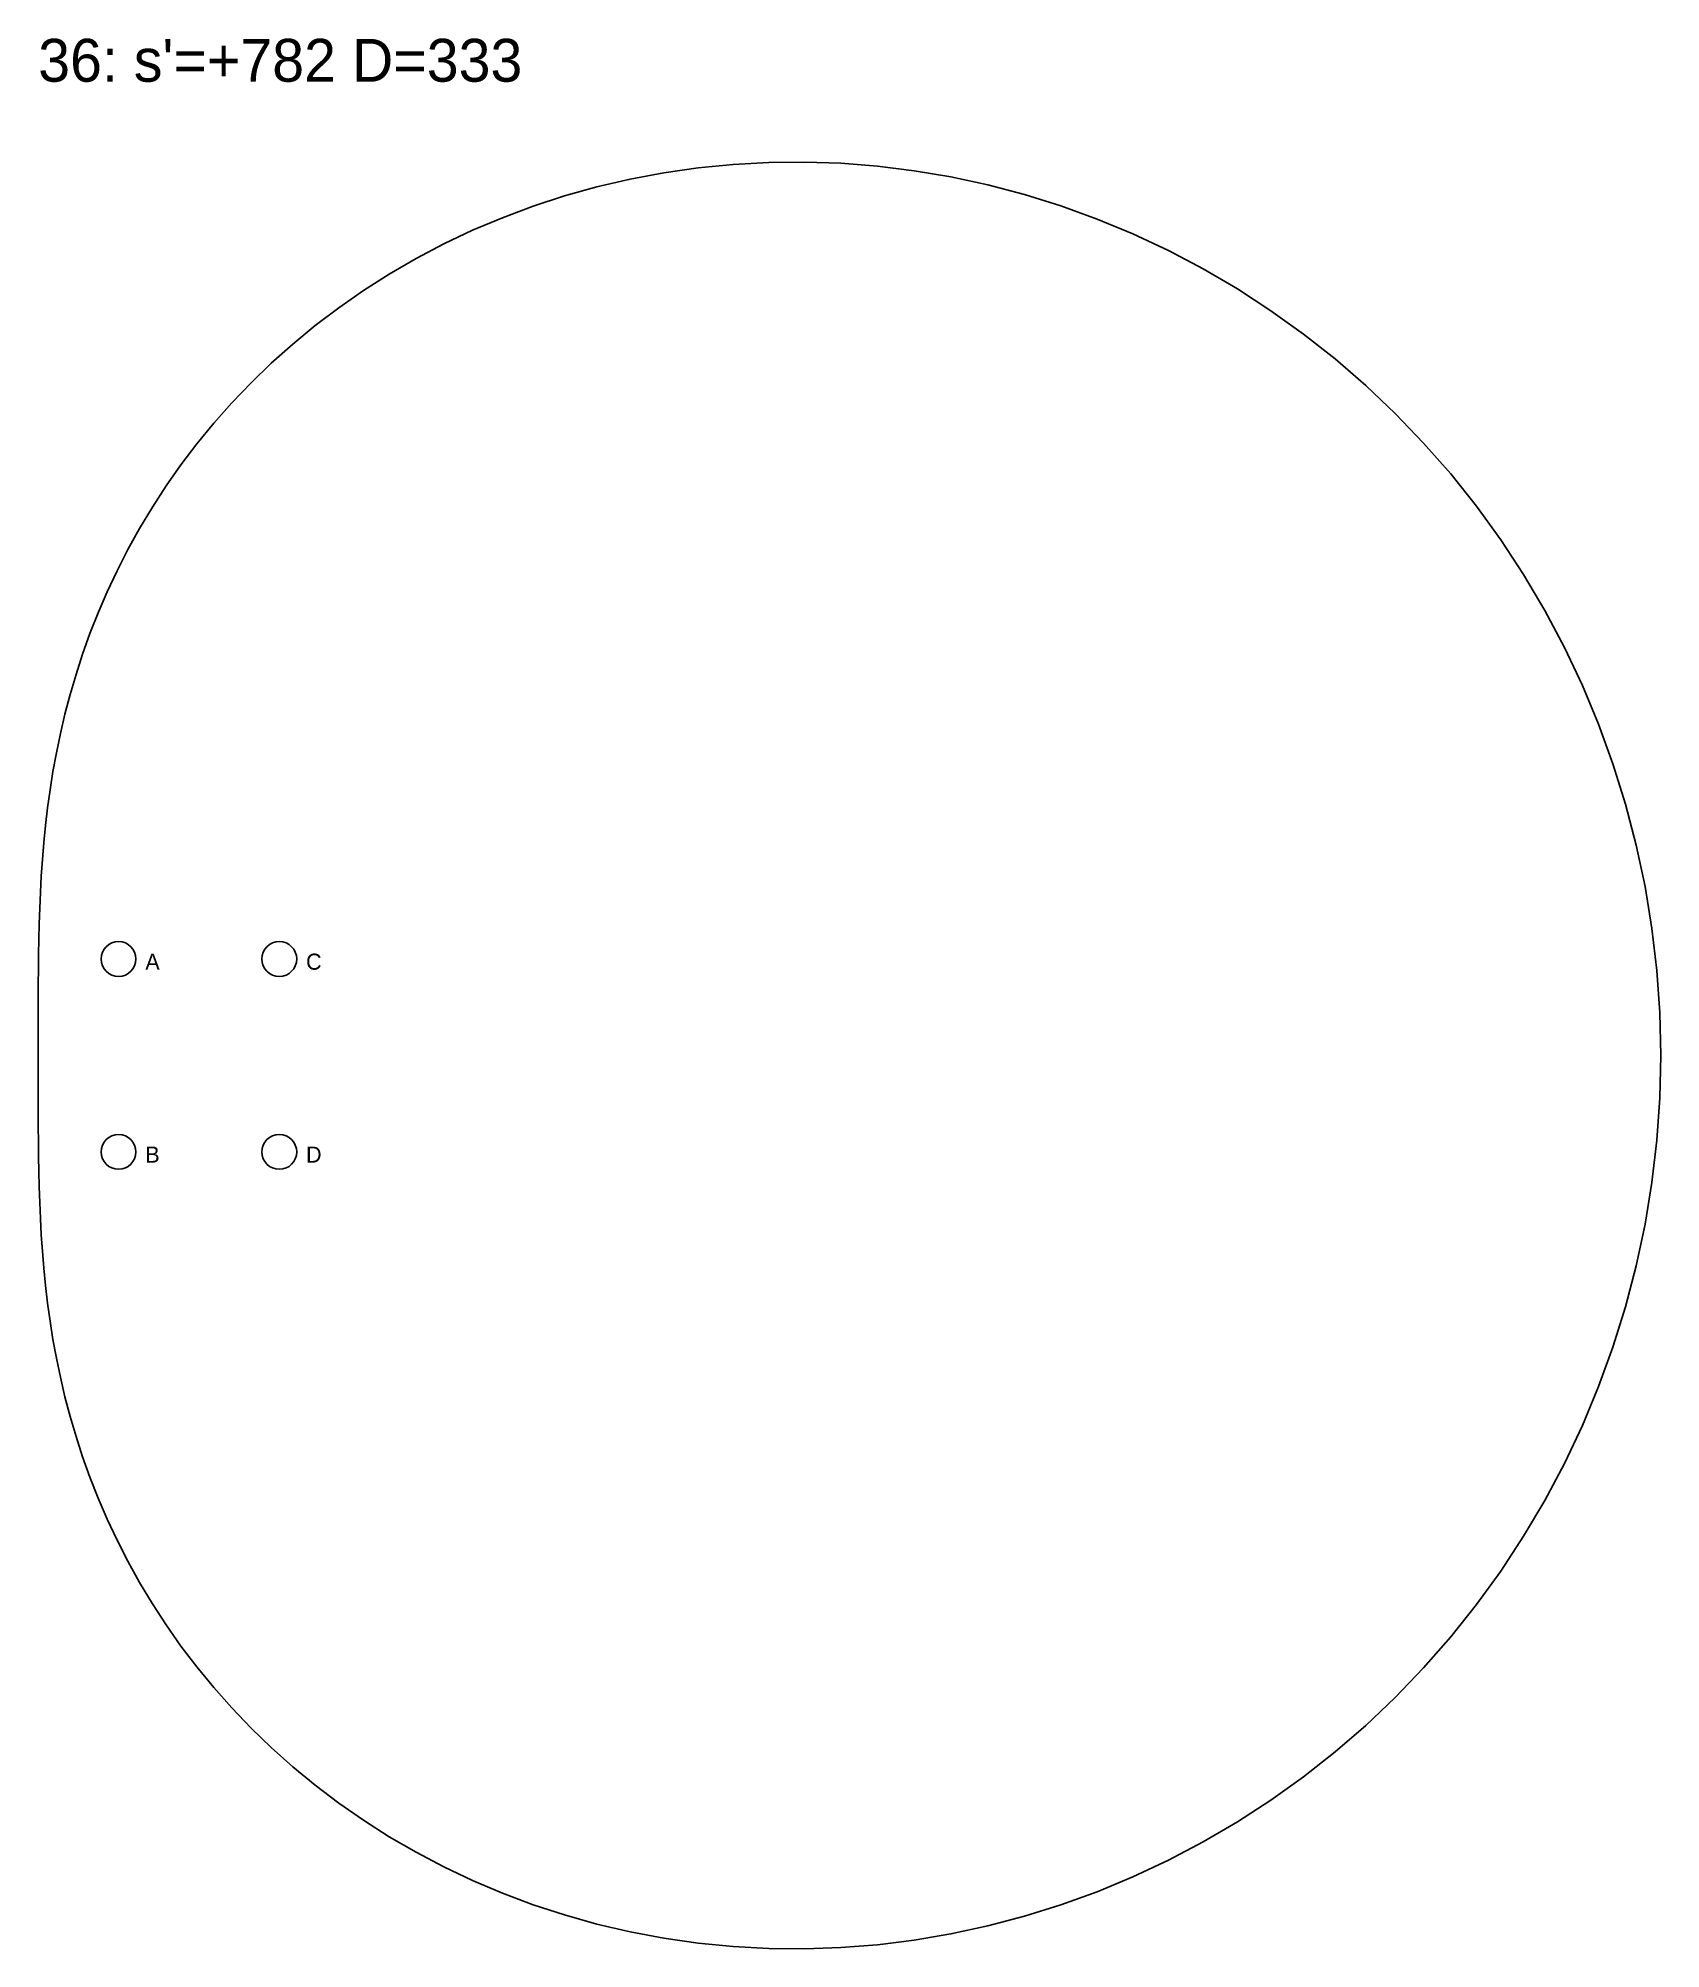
# Model space of a CAD drawing. Header units: millimetres. Extents: x 0 to 2007, y -5243 to 138.
# Drawn here: x 420 to 722.9, y -2966.7 to -2610.2 of the extents above; entities that cross this region are included whole.
import ezdxf

# ---------------------------------------------------------------- set-up
doc = ezdxf.new("R2010")
doc.units = ezdxf.units.MM
for name, color, linetype in [('DOWEL', 5, 'CONTINUOUS'), ('SLAB_36', 2, 'CONTINUOUS'), ('TEXT', 1, 'CONTINUOUS')]:
    doc.layers.add(name, color=color, linetype=linetype)

msp = doc.modelspace()

# ---------------------------------------------------------------- texts
at = {"layer": 'DOWEL'}
for s, p in [('C', (470, -2784)), ('A', (440, -2784)), ('B', (440, -2820)), ('D', (470, -2820))]:
    msp.add_text(s, height=3, dxfattribs=at).set_placement(p)
at = {"layer": 'TEXT'}
msp.add_text("36: s'=+782 D=333", height=8, dxfattribs=at).set_placement((420, -2618.292))

# ---------------------------------------------------------------- linework, layer by layer
at = {"layer": 'DOWEL'}
for centre in [(435, -2782), (465, -2782), (435, -2818), (465, -2818)]:
    msp.add_circle(centre, 3.25, dxfattribs=at)
at = {"layer": 'SLAB_36'}
msp.add_lwpolyline([(722.873, -2800), (722.688, -2792.074), (722.135, -2784.167), (721.216, -2776.299), (719.932, -2768.489), (718.289, -2760.755), (716.29, -2753.116), (713.943, -2745.59), (711.253, -2738.196), (708.23, -2730.951), (704.883, -2723.87), (701.22, -2716.972), (697.254, -2710.271), (692.996, -2703.781), (688.458, -2697.518), (683.654, -2691.495), (678.599, -2685.723), (673.306, -2680.216), (667.791, -2674.982), (662.07, -2670.032), (656.158, -2665.375), (650.074, -2661.018), (643.833, -2656.968), (637.452, -2653.23), (630.951, -2649.809), (624.344, -2646.709), (617.652, -2643.932), (610.89, -2641.479), (604.077, -2639.351), (597.23, -2637.547), (590.366, -2636.065), (583.502, -2634.903), (576.654, -2634.057), (569.839, -2633.521), (563.073, -2633.292), (556.37, -2633.361), (549.745, -2633.723), (543.212, -2634.368), (536.785, -2635.288), (530.477, -2636.474), (524.298, -2637.916), (518.261, -2639.602), (512.375, -2641.522), (506.65, -2643.664), (501.095, -2646.015), (495.718, -2648.564), (490.525, -2651.297), (485.523, -2654.202), (480.716, -2657.265), (476.109, -2660.473), (471.705, -2663.813), (467.506, -2667.272), (463.514, -2670.836), (459.729, -2674.492), (456.152, -2678.229), (452.781, -2682.032), (449.615, -2685.89), (446.65, -2689.791), (443.884, -2693.723), (441.312, -2697.676), (438.93, -2701.639), (436.732, -2705.602), (434.713, -2709.556), (432.866, -2713.492), (431.185, -2717.401), (429.662, -2721.277), (428.289, -2725.113), (427.059, -2728.902), (425.964, -2732.64), (424.995, -2736.321), (424.144, -2739.943), (423.403, -2743.501), (422.762, -2746.994), (422.213, -2750.42), (421.748, -2753.779), (421.359, -2757.069), (421.037, -2760.292), (420.776, -2763.448), (420.566, -2766.54), (420.401, -2769.57), (420.275, -2772.541), (420.181, -2775.457), (420.114, -2778.321), (420.067, -2781.138), (420.036, -2783.913), (420.017, -2786.652), (420.007, -2789.36), (420.002, -2792.042), (420, -2794.705), (420, -2797.356), (420, -2800), (420, -2802.644), (420, -2805.295), (420.002, -2807.958), (420.007, -2810.64), (420.017, -2813.348), (420.036, -2816.087), (420.067, -2818.862), (420.114, -2821.679), (420.181, -2824.543), (420.275, -2827.459), (420.401, -2830.43), (420.566, -2833.46), (420.776, -2836.552), (421.037, -2839.708), (421.359, -2842.931), (421.748, -2846.221), (422.213, -2849.58), (422.762, -2853.006), (423.403, -2856.499), (424.144, -2860.057), (424.995, -2863.679), (425.964, -2867.36), (427.059, -2871.098), (428.289, -2874.887), (429.662, -2878.723), (431.185, -2882.599), (432.866, -2886.508), (434.713, -2890.444), (436.732, -2894.398), (438.93, -2898.361), (441.312, -2902.324), (443.884, -2906.277), (446.65, -2910.209), (449.615, -2914.11), (452.781, -2917.968), (456.152, -2921.771), (459.729, -2925.508), (463.514, -2929.164), (467.506, -2932.728), (471.705, -2936.187), (476.109, -2939.527), (480.716, -2942.735), (485.523, -2945.798), (490.525, -2948.703), (495.718, -2951.436), (501.095, -2953.985), (506.65, -2956.336), (512.375, -2958.478), (518.261, -2960.398), (524.298, -2962.084), (530.477, -2963.526), (536.785, -2964.712), (543.212, -2965.632), (549.745, -2966.277), (556.37, -2966.639), (563.073, -2966.708), (569.839, -2966.479), (576.654, -2965.943), (583.502, -2965.097), (590.366, -2963.935), (597.23, -2962.453), (604.077, -2960.649), (610.89, -2958.521), (617.652, -2956.068), (624.344, -2953.291), (630.951, -2950.191), (637.452, -2946.77), (643.833, -2943.032), (650.074, -2938.982), (656.158, -2934.625), (662.07, -2929.968), (667.791, -2925.018), (673.306, -2919.784), (678.599, -2914.277), (683.654, -2908.505), (688.458, -2902.482), (692.996, -2896.219), (697.254, -2889.729), (701.22, -2883.028), (704.883, -2876.13), (708.23, -2869.049), (711.253, -2861.804), (713.943, -2854.41), (716.29, -2846.884), (718.289, -2839.245), (719.932, -2831.511), (721.216, -2823.701), (722.135, -2815.833), (722.688, -2807.926)], close=True, dxfattribs=at)

msp.set_redraw_order([(e.dxf.handle, doc.entitydb.next_handle()) for e in msp.query("TEXT MTEXT ATTDEF DIMENSION ARC_DIMENSION")])  # texts and dimensions are drawn at this point

doc.saveas('drawing.dxf')
